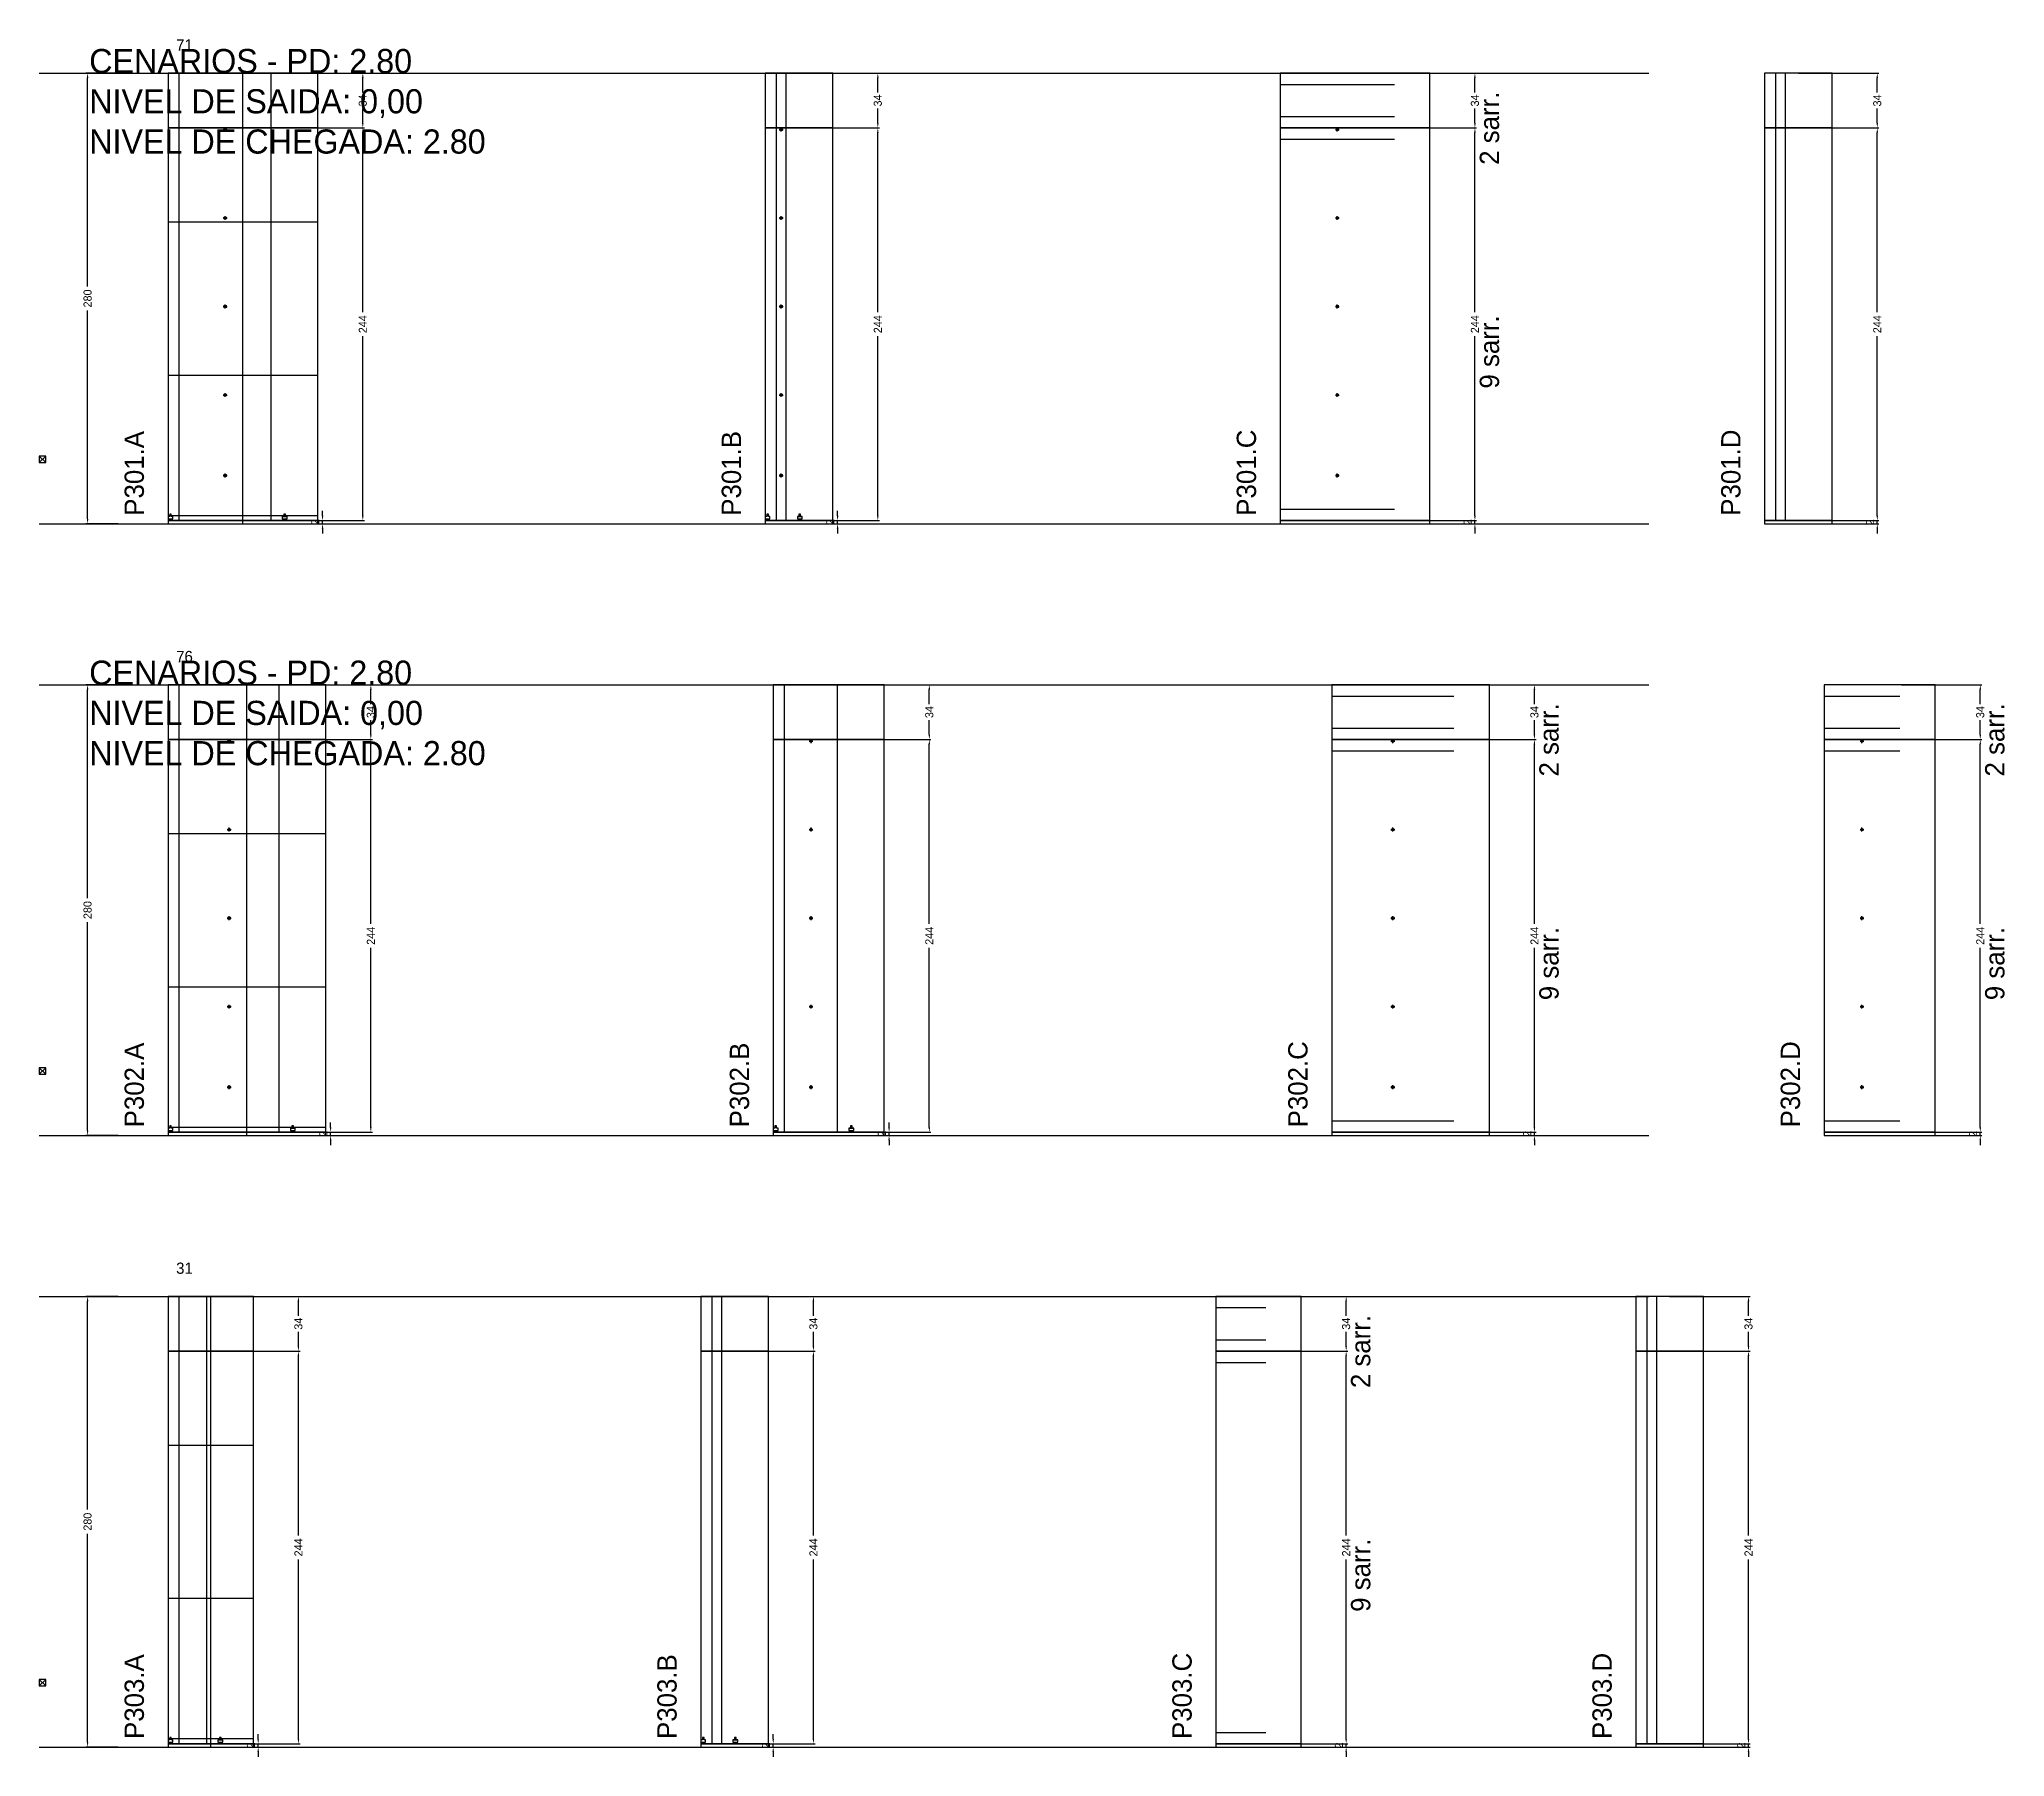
# Model space of a CAD drawing. Header units: centimetres. Extents: x -8500 to 4127, y -3806 to 295.
# Drawn here: x -7000 to -5779, y -3806 to -2739 of the extents above; entities that cross this region are included whole.
import ezdxf

# ---------------------------------------------------------------- set-up
doc = ezdxf.new("R2010")
doc.units = ezdxf.units.CM
doc.linetypes.add('DASHED', pattern=[2, -2])
for name, color, linetype in [('COTA', 241, 'Continuous'), ('COTAS FURACAO', 16, 'Continuous'), ('Madeira', 30, 'Continuous'), ('NOMENCLATURA', 7, 'Continuous'), ('Nível', 160, 'Continuous'), ('Painéis', 200, 'Continuous'), ('Perfil Metálico', 150, 'Continuous'), ('SARR_2.2x7', 40, 'Continuous'), ('SARRAFO DE PRESSAO', 200, 'Continuous'), ('texto', 7, 'Continuous')]:
    doc.layers.add(name, color=color, linetype=linetype)
doc.dimstyles.new('PAINEL-NOVA', dxfattribs={"dimtxt": 5, "dimasz": 3, "dimexe": 1, "dimexo": 1, "dimgap": 1, "dimtad": 1, "dimcen": 2.5, "dimazin": 3, "dimtfac": 1, "dimtmove": 0, "dimatfit": 3})

msp = doc.modelspace()

# ---------------------------------------------------------------- texts
at = {"layer": 'NOMENCLATURA'}
for s, p in [('CENARIOS - PD: 2.80', (-6969, -2760)), ('NIVEL DE SAIDA: 0,00', (-6969, -2785)), ('NIVEL DE CHEGADA: 2.80', (-6969, -2810)), ('CENARIOS - PD: 2.80', (-6969, -3140)), ('NIVEL DE SAIDA: 0,00', (-6969, -3165)), ('NIVEL DE CHEGADA: 2.80', (-6969, -3190))]:
    msp.add_text(s, height=15, dxfattribs=at).set_placement(p)
for s, p in [('2 sarr.', (-6093, -2817)), ('9 sarr.', (-6093, -2956)), ('P301.A', (-6935, -3035)), ('P301.B', (-6564, -3035)), ('P301.C', (-6244, -3035)), ('P301.D', (-5943, -3035)), ('2 sarr.', (-6056, -3197)), ('2 sarr.', (-5779, -3197)), ('9 sarr.', (-6056, -3336)), ('9 sarr.', (-5779, -3336)), ('P302.A', (-6935, -3415)), ('P302.B', (-6559, -3415)), ('P302.C', (-6212, -3415)), ('P302.D', (-5906, -3415)), ('2 sarr.', (-6173, -3577)), ('9 sarr.', (-6173, -3716)), ('P303.A', (-6935, -3795)), ('P303.B', (-6604, -3795)), ('P303.C', (-6284, -3795)), ('P303.D', (-6023, -3795))]:
    msp.add_text(s, height=12, rotation=90, dxfattribs=at).set_placement(p)
at = {"layer": 'texto'}
for s, p in [('71', (-6915, -2746)), ('76', (-6915, -3126)), ('31', (-6915, -3506))]:
    msp.add_text(s, height=7, dxfattribs=at).set_placement(p)

# ---------------------------------------------------------------- blocks, each defined once
blk = doc.blocks.new('_CLOSEDFILLED')
at = {"color": 0, "linetype": 'BYBLOCK'}
blk.add_solid([(-1, 0.16), (0, 0), (-1, -0.16)], dxfattribs=at)
blk = doc.blocks.new('*D235')
for p, q in [((-6951, -3520), (-6971, -3520)), ((-6970, -3652.5), (-6970, -3523)), ((-6970, -3797), (-6970, -3667.5)), ((-6951, -3800), (-6971, -3800))]:
    blk.add_line(p, q)
at = {"layer": 'Defpoints'}
for p in [(-6950, -3520), (-6970, -3800), (-6950, -3800)]:
    blk.add_point(p, dxfattribs=at)
at = {"layer": 'COTA', "xscale": 3, "yscale": 3}
for p, rotation in [((-6970, -3520), 90), ((-6970, -3800), 270)]:
    blk.add_blockref('_CLOSEDFILLED', p, dxfattribs=dict(at, rotation=rotation))
at = {"layer": 'COTA', "insert": (-6970, -3660), "char_height": 5, "attachment_point": 5, "rotation": 90}
blk.add_mtext('280', dxfattribs=at)
blk = doc.blocks.new('MULDURA')
at = {"layer": 'Paineis'}
for p, q in [((0, 0), (4, 4)), ((4, 0), (0, 4))]:
    blk.add_line(p, q, dxfattribs=at)
blk.add_lwpolyline([(0, 0), (4, 0), (4, 4), (0, 4)], close=True, dxfattribs=at)
blk = doc.blocks.new('*D237')
for p, q in [((-6888, -3554), (-6838, -3554)), ((-6839, -3668.5), (-6839, -3557)), ((-6839, -3795), (-6839, -3683.5)), ((-6888, -3798), (-6838, -3798))]:
    blk.add_line(p, q)
at = {"layer": 'Defpoints'}
for p in [(-6889, -3554), (-6889, -3798), (-6839, -3798)]:
    blk.add_point(p, dxfattribs=at)
at = {"layer": 'COTA', "xscale": 3, "yscale": 3}
for p, rotation in [((-6839, -3554), 90), ((-6839, -3798), 270)]:
    blk.add_blockref('_CLOSEDFILLED', p, dxfattribs=dict(at, rotation=rotation))
at = {"layer": 'COTA', "insert": (-6839, -3676), "char_height": 5, "attachment_point": 5, "rotation": 90}
blk.add_mtext('244', dxfattribs=at)
blk = doc.blocks.new('*D238')
for p, q in [((-6888, -3520), (-6838, -3520)), ((-6839, -3532), (-6839, -3523)), ((-6839, -3551), (-6839, -3542)), ((-6888, -3554), (-6838, -3554))]:
    blk.add_line(p, q)
at = {"layer": 'Defpoints'}
for p in [(-6889, -3520), (-6889, -3554), (-6839, -3554)]:
    blk.add_point(p, dxfattribs=at)
at = {"layer": 'COTA', "xscale": 3, "yscale": 3}
for p, rotation in [((-6839, -3520), 90), ((-6839, -3554), 270)]:
    blk.add_blockref('_CLOSEDFILLED', p, dxfattribs=dict(at, rotation=rotation))
at = {"layer": 'COTA', "insert": (-6839, -3537), "char_height": 5, "attachment_point": 5, "rotation": 90}
blk.add_mtext('34', dxfattribs=at)
blk = doc.blocks.new('SLIPTEE')
at = {"layer": 'Paineis'}
blk.add_lwpolyline([(0, 0), (3, 0), (3, 1.5), (2, 1.5), (2, 3), (1, 3), (1, 1.5), (0, 1.5)], close=True, dxfattribs=at)
blk = doc.blocks.new('SLIPTDD')
at = {"layer": 'Paineis'}
blk.add_line((0, 1.5), (3, 1.5), dxfattribs=at)
blk.add_lwpolyline([(0, 0), (3, 0), (3, 1.5), (2, 1.5), (2, 3), (1, 3), (1, 1.5), (0, 1.5)], close=True, dxfattribs=at)
blk = doc.blocks.new('*D240')
for p, q in [((-6568, -3554), (-6518, -3554)), ((-6519, -3668.5), (-6519, -3557)), ((-6519, -3795), (-6519, -3683.5)), ((-6568, -3798), (-6518, -3798))]:
    blk.add_line(p, q)
at = {"layer": 'Defpoints'}
for p in [(-6569, -3554), (-6569, -3798), (-6519, -3798)]:
    blk.add_point(p, dxfattribs=at)
at = {"layer": 'COTA', "xscale": 3, "yscale": 3}
for p, rotation in [((-6519, -3554), 90), ((-6519, -3798), 270)]:
    blk.add_blockref('_CLOSEDFILLED', p, dxfattribs=dict(at, rotation=rotation))
at = {"layer": 'COTA', "insert": (-6519, -3676), "char_height": 5, "attachment_point": 5, "rotation": 90}
blk.add_mtext('244', dxfattribs=at)
blk = doc.blocks.new('*D241')
for p, q in [((-6568, -3520), (-6518, -3520)), ((-6519, -3532), (-6519, -3523)), ((-6519, -3551), (-6519, -3542)), ((-6568, -3554), (-6518, -3554))]:
    blk.add_line(p, q)
at = {"layer": 'Defpoints'}
for p in [(-6569, -3520), (-6569, -3554), (-6519, -3554)]:
    blk.add_point(p, dxfattribs=at)
at = {"layer": 'COTA', "xscale": 3, "yscale": 3}
for p, rotation in [((-6519, -3520), 90), ((-6519, -3554), 270)]:
    blk.add_blockref('_CLOSEDFILLED', p, dxfattribs=dict(at, rotation=rotation))
at = {"layer": 'COTA', "insert": (-6519, -3537), "char_height": 5, "attachment_point": 5, "rotation": 90}
blk.add_mtext('34', dxfattribs=at)
blk = doc.blocks.new('*D243')
for p, q in [((-6237, -3554), (-6187, -3554)), ((-6188, -3668.5), (-6188, -3557)), ((-6188, -3795), (-6188, -3683.5)), ((-6237, -3798), (-6187, -3798))]:
    blk.add_line(p, q)
at = {"layer": 'Defpoints'}
for p in [(-6238, -3554), (-6238, -3798), (-6188, -3798)]:
    blk.add_point(p, dxfattribs=at)
at = {"layer": 'COTA', "xscale": 3, "yscale": 3}
for p, rotation in [((-6188, -3554), 90), ((-6188, -3798), 270)]:
    blk.add_blockref('_CLOSEDFILLED', p, dxfattribs=dict(at, rotation=rotation))
at = {"layer": 'COTA', "insert": (-6188, -3676), "char_height": 5, "attachment_point": 5, "rotation": 90}
blk.add_mtext('244', dxfattribs=at)
blk = doc.blocks.new('*D244')
for p, q in [((-6237, -3520), (-6187, -3520)), ((-6188, -3532), (-6188, -3523)), ((-6188, -3551), (-6188, -3542)), ((-6237, -3554), (-6187, -3554))]:
    blk.add_line(p, q)
at = {"layer": 'Defpoints'}
for p in [(-6238, -3520), (-6238, -3554), (-6188, -3554)]:
    blk.add_point(p, dxfattribs=at)
at = {"layer": 'COTA', "xscale": 3, "yscale": 3}
for p, rotation in [((-6188, -3520), 90), ((-6188, -3554), 270)]:
    blk.add_blockref('_CLOSEDFILLED', p, dxfattribs=dict(at, rotation=rotation))
at = {"layer": 'COTA', "insert": (-6188, -3537), "char_height": 5, "attachment_point": 5, "rotation": 90}
blk.add_mtext('34', dxfattribs=at)
blk = doc.blocks.new('*D246')
for p, q in [((-5987, -3554), (-5937, -3554)), ((-5938, -3668.5), (-5938, -3557)), ((-5938, -3795), (-5938, -3683.5)), ((-5987, -3798), (-5937, -3798))]:
    blk.add_line(p, q)
at = {"layer": 'Defpoints'}
for p in [(-5988, -3554), (-5988, -3798), (-5938, -3798)]:
    blk.add_point(p, dxfattribs=at)
at = {"layer": 'COTA', "xscale": 3, "yscale": 3}
for p, rotation in [((-5938, -3554), 90), ((-5938, -3798), 270)]:
    blk.add_blockref('_CLOSEDFILLED', p, dxfattribs=dict(at, rotation=rotation))
at = {"layer": 'COTA', "insert": (-5938, -3676), "char_height": 5, "attachment_point": 5, "rotation": 90}
blk.add_mtext('244', dxfattribs=at)
blk = doc.blocks.new('*D247')
for p, q in [((-5987, -3520), (-5937, -3520)), ((-5938, -3532), (-5938, -3523)), ((-5938, -3551), (-5938, -3542)), ((-5987, -3554), (-5937, -3554))]:
    blk.add_line(p, q)
at = {"layer": 'Defpoints'}
for p in [(-5988, -3520), (-5988, -3554), (-5938, -3554)]:
    blk.add_point(p, dxfattribs=at)
at = {"layer": 'COTA', "xscale": 3, "yscale": 3}
for p, rotation in [((-5938, -3520), 90), ((-5938, -3554), 270)]:
    blk.add_blockref('_CLOSEDFILLED', p, dxfattribs=dict(at, rotation=rotation))
at = {"layer": 'COTA', "insert": (-5938, -3537), "char_height": 5, "attachment_point": 5, "rotation": 90}
blk.add_mtext('34', dxfattribs=at)
blk = doc.blocks.new('*D209')
for p, q in [((-6951, -3140), (-6971, -3140)), ((-6970, -3272.5), (-6970, -3143)), ((-6970, -3417), (-6970, -3287.5)), ((-6951, -3420), (-6971, -3420))]:
    blk.add_line(p, q)
at = {"layer": 'Defpoints'}
for p in [(-6950, -3140), (-6970, -3420), (-6950, -3420)]:
    blk.add_point(p, dxfattribs=at)
at = {"layer": 'COTA', "xscale": 3, "yscale": 3}
for p, rotation in [((-6970, -3140), 90), ((-6970, -3420), 270)]:
    blk.add_blockref('_CLOSEDFILLED', p, dxfattribs=dict(at, rotation=rotation))
at = {"layer": 'COTA', "insert": (-6970, -3280), "char_height": 5, "attachment_point": 5, "rotation": 90}
blk.add_mtext('280', dxfattribs=at)
blk = doc.blocks.new('*D211')
for p, q in [((-6843, -3174), (-6793, -3174)), ((-6794, -3288.5), (-6794, -3177)), ((-6794, -3415), (-6794, -3303.5)), ((-6843, -3418), (-6793, -3418))]:
    blk.add_line(p, q)
at = {"layer": 'Defpoints'}
for p in [(-6844, -3174), (-6844, -3418), (-6794, -3418)]:
    blk.add_point(p, dxfattribs=at)
at = {"layer": 'COTA', "xscale": 3, "yscale": 3}
for p, rotation in [((-6794, -3174), 90), ((-6794, -3418), 270)]:
    blk.add_blockref('_CLOSEDFILLED', p, dxfattribs=dict(at, rotation=rotation))
at = {"layer": 'COTA', "insert": (-6794, -3296), "char_height": 5, "attachment_point": 5, "rotation": 90}
blk.add_mtext('244', dxfattribs=at)
blk = doc.blocks.new('*D212')
for p, q in [((-6843, -3140), (-6793, -3140)), ((-6794, -3152), (-6794, -3143)), ((-6794, -3171), (-6794, -3162)), ((-6843, -3174), (-6793, -3174))]:
    blk.add_line(p, q)
at = {"layer": 'Defpoints'}
for p in [(-6844, -3140), (-6844, -3174), (-6794, -3174)]:
    blk.add_point(p, dxfattribs=at)
at = {"layer": 'COTA', "xscale": 3, "yscale": 3}
for p, rotation in [((-6794, -3140), 90), ((-6794, -3174), 270)]:
    blk.add_blockref('_CLOSEDFILLED', p, dxfattribs=dict(at, rotation=rotation))
at = {"layer": 'COTA', "insert": (-6794, -3157), "char_height": 5, "attachment_point": 5, "rotation": 90}
blk.add_mtext('34', dxfattribs=at)
blk = doc.blocks.new('furacao')
at = {"layer": 'COTAS FURACAO'}
for p, q in [((-1.2, 0), (1.2, 0)), ((0, -1.2), (0, 1.2))]:
    blk.add_line(p, q, dxfattribs=at)
blk.add_circle((0, 0), 0.8, dxfattribs=at)
blk = doc.blocks.new('*D214')
for p, q in [((-6496, -3174), (-6446, -3174)), ((-6447, -3288.5), (-6447, -3177)), ((-6447, -3415), (-6447, -3303.5)), ((-6496, -3418), (-6446, -3418))]:
    blk.add_line(p, q)
at = {"layer": 'Defpoints'}
for p in [(-6497, -3174), (-6497, -3418), (-6447, -3418)]:
    blk.add_point(p, dxfattribs=at)
at = {"layer": 'COTA', "xscale": 3, "yscale": 3}
for p, rotation in [((-6447, -3174), 90), ((-6447, -3418), 270)]:
    blk.add_blockref('_CLOSEDFILLED', p, dxfattribs=dict(at, rotation=rotation))
at = {"layer": 'COTA', "insert": (-6447, -3296), "char_height": 5, "attachment_point": 5, "rotation": 90}
blk.add_mtext('244', dxfattribs=at)
blk = doc.blocks.new('*D215')
for p, q in [((-6496, -3140), (-6446, -3140)), ((-6447, -3152), (-6447, -3143)), ((-6447, -3171), (-6447, -3162)), ((-6496, -3174), (-6446, -3174))]:
    blk.add_line(p, q)
at = {"layer": 'Defpoints'}
for p in [(-6497, -3140), (-6497, -3174), (-6447, -3174)]:
    blk.add_point(p, dxfattribs=at)
at = {"layer": 'COTA', "xscale": 3, "yscale": 3}
for p, rotation in [((-6447, -3140), 90), ((-6447, -3174), 270)]:
    blk.add_blockref('_CLOSEDFILLED', p, dxfattribs=dict(at, rotation=rotation))
at = {"layer": 'COTA', "insert": (-6447, -3157), "char_height": 5, "attachment_point": 5, "rotation": 90}
blk.add_mtext('34', dxfattribs=at)
blk = doc.blocks.new('*D217')
for p, q in [((-6120, -3174), (-6070, -3174)), ((-6071, -3288.5), (-6071, -3177)), ((-6071, -3415), (-6071, -3303.5)), ((-6120, -3418), (-6070, -3418))]:
    blk.add_line(p, q)
at = {"layer": 'Defpoints'}
for p in [(-6121, -3174), (-6121, -3418), (-6071, -3418)]:
    blk.add_point(p, dxfattribs=at)
at = {"layer": 'COTA', "xscale": 3, "yscale": 3}
for p, rotation in [((-6071, -3174), 90), ((-6071, -3418), 270)]:
    blk.add_blockref('_CLOSEDFILLED', p, dxfattribs=dict(at, rotation=rotation))
at = {"layer": 'COTA', "insert": (-6071, -3296), "char_height": 5, "attachment_point": 5, "rotation": 90}
blk.add_mtext('244', dxfattribs=at)
blk = doc.blocks.new('*D218')
for p, q in [((-6120, -3140), (-6070, -3140)), ((-6071, -3152), (-6071, -3143)), ((-6071, -3171), (-6071, -3162)), ((-6120, -3174), (-6070, -3174))]:
    blk.add_line(p, q)
at = {"layer": 'Defpoints'}
for p in [(-6121, -3140), (-6121, -3174), (-6071, -3174)]:
    blk.add_point(p, dxfattribs=at)
at = {"layer": 'COTA', "xscale": 3, "yscale": 3}
for p, rotation in [((-6071, -3140), 90), ((-6071, -3174), 270)]:
    blk.add_blockref('_CLOSEDFILLED', p, dxfattribs=dict(at, rotation=rotation))
at = {"layer": 'COTA', "insert": (-6071, -3157), "char_height": 5, "attachment_point": 5, "rotation": 90}
blk.add_mtext('34', dxfattribs=at)
blk = doc.blocks.new('*D220')
for p, q in [((-5843, -3174), (-5793, -3174)), ((-5794, -3288.5), (-5794, -3177)), ((-5794, -3415), (-5794, -3303.5)), ((-5843, -3418), (-5793, -3418))]:
    blk.add_line(p, q)
at = {"layer": 'Defpoints'}
for p in [(-5844, -3174), (-5844, -3418), (-5794, -3418)]:
    blk.add_point(p, dxfattribs=at)
at = {"layer": 'COTA', "xscale": 3, "yscale": 3}
for p, rotation in [((-5794, -3174), 90), ((-5794, -3418), 270)]:
    blk.add_blockref('_CLOSEDFILLED', p, dxfattribs=dict(at, rotation=rotation))
at = {"layer": 'COTA', "insert": (-5794, -3296), "char_height": 5, "attachment_point": 5, "rotation": 90}
blk.add_mtext('244', dxfattribs=at)
blk = doc.blocks.new('*D221')
for p, q in [((-5843, -3140), (-5793, -3140)), ((-5794, -3152), (-5794, -3143)), ((-5794, -3171), (-5794, -3162)), ((-5843, -3174), (-5793, -3174))]:
    blk.add_line(p, q)
at = {"layer": 'Defpoints'}
for p in [(-5844, -3140), (-5844, -3174), (-5794, -3174)]:
    blk.add_point(p, dxfattribs=at)
at = {"layer": 'COTA', "xscale": 3, "yscale": 3}
for p, rotation in [((-5794, -3140), 90), ((-5794, -3174), 270)]:
    blk.add_blockref('_CLOSEDFILLED', p, dxfattribs=dict(at, rotation=rotation))
at = {"layer": 'COTA', "insert": (-5794, -3157), "char_height": 5, "attachment_point": 5, "rotation": 90}
blk.add_mtext('34', dxfattribs=at)
blk = doc.blocks.new('*D183')
for p, q in [((-6951, -2760), (-6971, -2760)), ((-6970, -2892.5), (-6970, -2763)), ((-6970, -3037), (-6970, -2907.5)), ((-6951, -3040), (-6971, -3040))]:
    blk.add_line(p, q)
at = {"layer": 'Defpoints'}
for p in [(-6950, -2760), (-6970, -3040), (-6950, -3040)]:
    blk.add_point(p, dxfattribs=at)
at = {"layer": 'COTA', "xscale": 3, "yscale": 3}
for p, rotation in [((-6970, -2760), 90), ((-6970, -3040), 270)]:
    blk.add_blockref('_CLOSEDFILLED', p, dxfattribs=dict(at, rotation=rotation))
at = {"layer": 'COTA', "insert": (-6970, -2900), "char_height": 5, "attachment_point": 5, "rotation": 90}
blk.add_mtext('280', dxfattribs=at)
blk = doc.blocks.new('*D185')
for p, q in [((-6848, -2794), (-6798, -2794)), ((-6799, -2908.5), (-6799, -2797)), ((-6799, -3035), (-6799, -2923.5)), ((-6848, -3038), (-6798, -3038))]:
    blk.add_line(p, q)
at = {"layer": 'Defpoints'}
for p in [(-6849, -2794), (-6849, -3038), (-6799, -3038)]:
    blk.add_point(p, dxfattribs=at)
at = {"layer": 'COTA', "xscale": 3, "yscale": 3}
for p, rotation in [((-6799, -2794), 90), ((-6799, -3038), 270)]:
    blk.add_blockref('_CLOSEDFILLED', p, dxfattribs=dict(at, rotation=rotation))
at = {"layer": 'COTA', "insert": (-6799, -2916), "char_height": 5, "attachment_point": 5, "rotation": 90}
blk.add_mtext('244', dxfattribs=at)
blk = doc.blocks.new('*D186')
for p, q in [((-6848, -2760), (-6798, -2760)), ((-6799, -2772), (-6799, -2763)), ((-6799, -2791), (-6799, -2782)), ((-6848, -2794), (-6798, -2794))]:
    blk.add_line(p, q)
at = {"layer": 'Defpoints'}
for p in [(-6849, -2760), (-6849, -2794), (-6799, -2794)]:
    blk.add_point(p, dxfattribs=at)
at = {"layer": 'COTA', "xscale": 3, "yscale": 3}
for p, rotation in [((-6799, -2760), 90), ((-6799, -2794), 270)]:
    blk.add_blockref('_CLOSEDFILLED', p, dxfattribs=dict(at, rotation=rotation))
at = {"layer": 'COTA', "insert": (-6799, -2777), "char_height": 5, "attachment_point": 5, "rotation": 90}
blk.add_mtext('34', dxfattribs=at)
blk = doc.blocks.new('*D188')
for p, q in [((-6528, -2794), (-6478, -2794)), ((-6479, -2908.5), (-6479, -2797)), ((-6479, -3035), (-6479, -2923.5)), ((-6528, -3038), (-6478, -3038))]:
    blk.add_line(p, q)
at = {"layer": 'Defpoints'}
for p in [(-6529, -2794), (-6529, -3038), (-6479, -3038)]:
    blk.add_point(p, dxfattribs=at)
at = {"layer": 'COTA', "xscale": 3, "yscale": 3}
for p, rotation in [((-6479, -2794), 90), ((-6479, -3038), 270)]:
    blk.add_blockref('_CLOSEDFILLED', p, dxfattribs=dict(at, rotation=rotation))
at = {"layer": 'COTA', "insert": (-6479, -2916), "char_height": 5, "attachment_point": 5, "rotation": 90}
blk.add_mtext('244', dxfattribs=at)
blk = doc.blocks.new('*D189')
for p, q in [((-6528, -2760), (-6478, -2760)), ((-6479, -2772), (-6479, -2763)), ((-6479, -2791), (-6479, -2782)), ((-6528, -2794), (-6478, -2794))]:
    blk.add_line(p, q)
at = {"layer": 'Defpoints'}
for p in [(-6529, -2760), (-6529, -2794), (-6479, -2794)]:
    blk.add_point(p, dxfattribs=at)
at = {"layer": 'COTA', "xscale": 3, "yscale": 3}
for p, rotation in [((-6479, -2760), 90), ((-6479, -2794), 270)]:
    blk.add_blockref('_CLOSEDFILLED', p, dxfattribs=dict(at, rotation=rotation))
at = {"layer": 'COTA', "insert": (-6479, -2777), "char_height": 5, "attachment_point": 5, "rotation": 90}
blk.add_mtext('34', dxfattribs=at)
blk = doc.blocks.new('*D191')
for p, q in [((-6157, -2794), (-6107, -2794)), ((-6108, -2908.5), (-6108, -2797)), ((-6108, -3035), (-6108, -2923.5)), ((-6157, -3038), (-6107, -3038))]:
    blk.add_line(p, q)
at = {"layer": 'Defpoints'}
for p in [(-6158, -2794), (-6158, -3038), (-6108, -3038)]:
    blk.add_point(p, dxfattribs=at)
at = {"layer": 'COTA', "xscale": 3, "yscale": 3}
for p, rotation in [((-6108, -2794), 90), ((-6108, -3038), 270)]:
    blk.add_blockref('_CLOSEDFILLED', p, dxfattribs=dict(at, rotation=rotation))
at = {"layer": 'COTA', "insert": (-6108, -2916), "char_height": 5, "attachment_point": 5, "rotation": 90}
blk.add_mtext('244', dxfattribs=at)
blk = doc.blocks.new('*D192')
for p, q in [((-6157, -2760), (-6107, -2760)), ((-6108, -2772), (-6108, -2763)), ((-6108, -2791), (-6108, -2782)), ((-6157, -2794), (-6107, -2794))]:
    blk.add_line(p, q)
at = {"layer": 'Defpoints'}
for p in [(-6158, -2760), (-6158, -2794), (-6108, -2794)]:
    blk.add_point(p, dxfattribs=at)
at = {"layer": 'COTA', "xscale": 3, "yscale": 3}
for p, rotation in [((-6108, -2760), 90), ((-6108, -2794), 270)]:
    blk.add_blockref('_CLOSEDFILLED', p, dxfattribs=dict(at, rotation=rotation))
at = {"layer": 'COTA', "insert": (-6108, -2777), "char_height": 5, "attachment_point": 5, "rotation": 90}
blk.add_mtext('34', dxfattribs=at)
blk = doc.blocks.new('*D194')
for p, q in [((-5907, -2794), (-5857, -2794)), ((-5858, -2908.5), (-5858, -2797)), ((-5858, -3035), (-5858, -2923.5)), ((-5907, -3038), (-5857, -3038))]:
    blk.add_line(p, q)
at = {"layer": 'Defpoints'}
for p in [(-5908, -2794), (-5908, -3038), (-5858, -3038)]:
    blk.add_point(p, dxfattribs=at)
at = {"layer": 'COTA', "xscale": 3, "yscale": 3}
for p, rotation in [((-5858, -2794), 90), ((-5858, -3038), 270)]:
    blk.add_blockref('_CLOSEDFILLED', p, dxfattribs=dict(at, rotation=rotation))
at = {"layer": 'COTA', "insert": (-5858, -2916), "char_height": 5, "attachment_point": 5, "rotation": 90}
blk.add_mtext('244', dxfattribs=at)
blk = doc.blocks.new('*D195')
for p, q in [((-5907, -2760), (-5857, -2760)), ((-5858, -2772), (-5858, -2763)), ((-5858, -2791), (-5858, -2782)), ((-5907, -2794), (-5857, -2794))]:
    blk.add_line(p, q)
at = {"layer": 'Defpoints'}
for p in [(-5908, -2760), (-5908, -2794), (-5858, -2794)]:
    blk.add_point(p, dxfattribs=at)
at = {"layer": 'COTA', "xscale": 3, "yscale": 3}
for p, rotation in [((-5858, -2760), 90), ((-5858, -2794), 270)]:
    blk.add_blockref('_CLOSEDFILLED', p, dxfattribs=dict(at, rotation=rotation))
at = {"layer": 'COTA', "insert": (-5858, -2777), "char_height": 5, "attachment_point": 5, "rotation": 90}
blk.add_mtext('34', dxfattribs=at)

# ---------------------------------------------------------------- dimensions: what is measured, and where the dimension line sits
at = {"layer": 'COTA'}
for base, p1, p2, picture, middle in [((-6970, -3040), (-6950, -3040), (-6950, -2760), '*D183', (-6970, -2900)), ((-6799, -2794), (-6849, -2794), (-6849, -2760), '*D186', (-6799, -2777)), ((-6479, -2794), (-6529, -2794), (-6529, -2760), '*D189', (-6479, -2777)), ((-6108, -2794), (-6158, -2794), (-6158, -2760), '*D192', (-6108, -2777)), ((-5858, -2794), (-5908, -2794), (-5908, -2760), '*D195', (-5858, -2777)), ((-6799, -3038), (-6849, -3038), (-6849, -2794), '*D185', (-6799, -2916)), ((-6479, -3038), (-6529, -3038), (-6529, -2794), '*D188', (-6479, -2916)), ((-6108, -3038), (-6158, -3038), (-6158, -2794), '*D191', (-6108, -2916)), ((-5858, -3038), (-5908, -3038), (-5908, -2794), '*D194', (-5858, -2916)), ((-6970, -3420), (-6950, -3420), (-6950, -3140), '*D209', (-6970, -3280)), ((-6794, -3174), (-6844, -3174), (-6844, -3140), '*D212', (-6794, -3157)), ((-6447, -3174), (-6497, -3174), (-6497, -3140), '*D215', (-6447, -3157)), ((-6071, -3174), (-6121, -3174), (-6121, -3140), '*D218', (-6071, -3157)), ((-5794, -3174), (-5844, -3174), (-5844, -3140), '*D221', (-5794, -3157)), ((-6794, -3418), (-6844, -3418), (-6844, -3174), '*D211', (-6794, -3296)), ((-6447, -3418), (-6497, -3418), (-6497, -3174), '*D214', (-6447, -3296)), ((-6071, -3418), (-6121, -3418), (-6121, -3174), '*D217', (-6071, -3296)), ((-5794, -3418), (-5844, -3418), (-5844, -3174), '*D220', (-5794, -3296)), ((-6970, -3800), (-6950, -3800), (-6950, -3520), '*D235', (-6970, -3660)), ((-6839, -3554), (-6889, -3554), (-6889, -3520), '*D238', (-6839, -3537)), ((-6519, -3554), (-6569, -3554), (-6569, -3520), '*D241', (-6519, -3537)), ((-6188, -3554), (-6238, -3554), (-6238, -3520), '*D244', (-6188, -3537)), ((-5938, -3554), (-5988, -3554), (-5988, -3520), '*D247', (-5938, -3537)), ((-6839, -3798), (-6889, -3798), (-6889, -3554), '*D237', (-6839, -3676)), ((-6519, -3798), (-6569, -3798), (-6569, -3554), '*D240', (-6519, -3676)), ((-6188, -3798), (-6238, -3798), (-6238, -3554), '*D243', (-6188, -3676)), ((-5938, -3798), (-5988, -3798), (-5988, -3554), '*D246', (-5938, -3676))]:
    dim = msp.add_linear_dim(base=base, p1=p1, p2=p2, angle=90, dimstyle='PAINEL-NOVA', dxfattribs=at)
    dim.commit()
    dim.dimension.update_dxf_attribs({"geometry": picture, "text_midpoint": middle})
for base, p1, p2 in [((-6824, -3040), (-6849, -3040), (-6849, -3038)), ((-6504, -3040), (-6529, -3040), (-6529, -3038)), ((-6108, -3040), (-6158, -3040), (-6158, -3038)), ((-5858, -3040), (-5908, -3040), (-5908, -3038)), ((-6819, -3420), (-6844, -3420), (-6844, -3418)), ((-6472, -3420), (-6497, -3420), (-6497, -3418)), ((-6071, -3420), (-6121, -3420), (-6121, -3418)), ((-5794, -3420), (-5844, -3420), (-5844, -3418)), ((-6864, -3800), (-6889, -3800), (-6889, -3798)), ((-6544, -3800), (-6569, -3800), (-6569, -3798)), ((-6188, -3800), (-6238, -3800), (-6238, -3798)), ((-5938, -3800), (-5988, -3800), (-5988, -3798))]:
    msp.add_linear_dim(base=base, p1=p1, p2=p2, angle=90, dimstyle='PAINEL-NOVA', dxfattribs=at).render()

# ---------------------------------------------------------------- linework, layer by layer
at = {"layer": 'Madeira'}
for points in [[(-6920, -2852.4), (-6827, -2852.4)], [(-6920, -2947.6), (-6827, -2947.6)], [(-6920, -3232.4), (-6822, -3232.4)], [(-6920, -3327.6), (-6822, -3327.6)], [(-6920, -3612.4), (-6867, -3612.4)], [(-6920, -3707.6), (-6867, -3707.6)]]:
    msp.add_lwpolyline(points, dxfattribs=at)
at = {"layer": 'Nível', "linetype": 'DASHED'}
for points in [[(-7000, -2760), (-6000, -2760)], [(-7000, -3040), (-6000, -3040)], [(-7000, -3140), (-6000, -3140)], [(-7000, -3420), (-6000, -3420)], [(-7000, -3520), (-6000, -3520)], [(-7000, -3800), (-6000, -3800)]]:
    msp.add_lwpolyline(points, dxfattribs=at)
at = {"layer": 'Painéis'}
for points in [[(-6920, -2794), (-6827, -2794), (-6827, -2760), (-6920, -2760)], [(-6920, -3040), (-6827, -3040), (-6827, -2760), (-6920, -2760)], [(-6549, -2794), (-6507, -2794), (-6507, -2760), (-6549, -2760)], [(-6229, -2794), (-6136, -2794), (-6136, -2760), (-6229, -2760)], [(-5928, -2794), (-5886, -2794), (-5886, -2760), (-5928, -2760)], [(-6920, -3038), (-6827, -3038), (-6827, -2794), (-6920, -2794)], [(-6549, -3038), (-6507, -3038), (-6507, -2794), (-6549, -2794)], [(-6229, -3038), (-6136, -3038), (-6136, -2794), (-6229, -2794)], [(-5928, -3038), (-5886, -3038), (-5886, -2794), (-5928, -2794)], [(-6920, -3040), (-6827, -3040), (-6827, -3038), (-6920, -3038)], [(-6549, -3040), (-6507, -3040), (-6507, -3038), (-6549, -3038)], [(-6229, -3040), (-6136, -3040), (-6136, -3038), (-6229, -3038)], [(-5928, -3040), (-5886, -3040), (-5886, -3038), (-5928, -3038)], [(-6920, -3174), (-6822, -3174), (-6822, -3140), (-6920, -3140)], [(-6920, -3420), (-6822, -3420), (-6822, -3140), (-6920, -3140)], [(-6544, -3174), (-6475, -3174), (-6475, -3140), (-6544, -3140)], [(-6197, -3174), (-6099, -3174), (-6099, -3140), (-6197, -3140)], [(-5891, -3174), (-5822, -3174), (-5822, -3140), (-5891, -3140)], [(-6920, -3418), (-6822, -3418), (-6822, -3174), (-6920, -3174)], [(-6544, -3418), (-6475, -3418), (-6475, -3174), (-6544, -3174)], [(-6197, -3418), (-6099, -3418), (-6099, -3174), (-6197, -3174)], [(-5891, -3418), (-5822, -3418), (-5822, -3174), (-5891, -3174)], [(-6920, -3420), (-6822, -3420), (-6822, -3418), (-6920, -3418)], [(-6544, -3420), (-6475, -3420), (-6475, -3418), (-6544, -3418)], [(-6197, -3420), (-6099, -3420), (-6099, -3418), (-6197, -3418)], [(-5891, -3420), (-5822, -3420), (-5822, -3418), (-5891, -3418)], [(-6920, -3554), (-6867, -3554), (-6867, -3520), (-6920, -3520)], [(-6920, -3800), (-6867, -3800), (-6867, -3520), (-6920, -3520)], [(-6589, -3554), (-6547, -3554), (-6547, -3520), (-6589, -3520)], [(-6269, -3554), (-6216, -3554), (-6216, -3520), (-6269, -3520)], [(-6008, -3554), (-5966, -3554), (-5966, -3520), (-6008, -3520)], [(-6920, -3798), (-6867, -3798), (-6867, -3554), (-6920, -3554)], [(-6589, -3798), (-6547, -3798), (-6547, -3554), (-6589, -3554)], [(-6269, -3798), (-6216, -3798), (-6216, -3554), (-6269, -3554)], [(-6008, -3798), (-5966, -3798), (-5966, -3554), (-6008, -3554)], [(-6920, -3800), (-6867, -3800), (-6867, -3798), (-6920, -3798)], [(-6589, -3800), (-6547, -3800), (-6547, -3798), (-6589, -3798)], [(-6269, -3800), (-6216, -3800), (-6216, -3798), (-6269, -3798)], [(-6008, -3800), (-5966, -3800), (-5966, -3798), (-6008, -3798)]]:
    msp.add_lwpolyline(points, close=True, dxfattribs=at)
at = {"layer": 'Perfil Metálico'}
for p, q in [((-6873.5, -3040), (-6873.5, -2760)), ((-6871, -3420), (-6871, -3140)), ((-6893.5, -3800), (-6893.5, -3520))]:
    msp.add_line(p, q, dxfattribs=at)
at = {"layer": 'SARR_2.2x7'}
for points in [[(-6913, -2794), (-6913, -2760)], [(-6856, -2794), (-6856, -2760)], [(-6542, -2794), (-6542, -2760)], [(-6536, -2794), (-6536, -2760)], [(-6229, -2767), (-6158, -2767)], [(-5921, -2794), (-5921, -2760)], [(-5915, -2794), (-5915, -2760)], [(-6229, -2787), (-6158, -2787)], [(-6229, -2801), (-6158, -2801)], [(-6229, -3031), (-6158, -3031)], [(-6913, -3174), (-6913, -3140)], [(-6851, -3174), (-6851, -3140)], [(-6537, -3174), (-6537, -3140)], [(-6504, -3174), (-6504, -3140)], [(-6197, -3147), (-6121, -3147)], [(-5891, -3147), (-5844, -3147)], [(-6197, -3167), (-6121, -3167)], [(-5891, -3167), (-5844, -3167)], [(-6197, -3181), (-6121, -3181)], [(-5891, -3181), (-5844, -3181)], [(-6197, -3411), (-6121, -3411)], [(-5891, -3411), (-5844, -3411)], [(-6913, -3554), (-6913, -3520)], [(-6896, -3554), (-6896, -3520)], [(-6582, -3554), (-6582, -3520)], [(-6576, -3554), (-6576, -3520)], [(-6269, -3527), (-6238, -3527)], [(-6001, -3554), (-6001, -3520)], [(-5995, -3554), (-5995, -3520)], [(-6269, -3547), (-6238, -3547)], [(-6269, -3561), (-6238, -3561)], [(-6269, -3791), (-6238, -3791)]]:
    msp.add_lwpolyline(points, dxfattribs=at)
at = {"layer": 'SARR_2.2x7', "linetype": 'DASHED'}
for points in [[(-6913, -3038), (-6913, -2794)], [(-6856, -3038), (-6856, -2794)], [(-6542, -3038), (-6542, -2794)], [(-6536, -3038), (-6536, -2794)], [(-5921, -3038), (-5921, -2794)], [(-5915, -3038), (-5915, -2794)], [(-6913, -3418), (-6913, -3174)], [(-6851, -3418), (-6851, -3174)], [(-6537, -3418), (-6537, -3174)], [(-6504, -3418), (-6504, -3174)], [(-6913, -3798), (-6913, -3554)], [(-6896, -3798), (-6896, -3554)], [(-6582, -3798), (-6582, -3554)], [(-6576, -3798), (-6576, -3554)], [(-6001, -3798), (-6001, -3554)], [(-5995, -3798), (-5995, -3554)]]:
    msp.add_lwpolyline(points, dxfattribs=at)
at = {"layer": 'SARRAFO DE PRESSAO'}
for points in [[(-6920, -3040), (-6827, -3040), (-6827, -3035), (-6920, -3035)], [(-6920, -3420), (-6822, -3420), (-6822, -3415), (-6920, -3415)], [(-6920, -3800), (-6867, -3800), (-6867, -3795), (-6920, -3795)]]:
    msp.add_lwpolyline(points, close=True, dxfattribs=at)

# ---------------------------------------------------------------- block references
at = {"layer": 'COTA'}
for name, p in [('furacao', (-6884.5, -2795)), ('furacao', (-6539, -2795)), ('furacao', (-6193.5, -2795)), ('furacao', (-6884.5, -2850)), ('furacao', (-6539, -2850)), ('furacao', (-6193.5, -2850)), ('furacao', (-6884.5, -2905)), ('furacao', (-6539, -2905)), ('furacao', (-6193.5, -2905)), ('furacao', (-6884.5, -2960)), ('furacao', (-6539, -2960)), ('furacao', (-6193.5, -2960)), ('MULDURA', (-7000, -3002)), ('furacao', (-6884.5, -3010)), ('furacao', (-6539, -3010)), ('furacao', (-6193.5, -3010)), ('SLIPTEE', (-6920, -3037)), ('SLIPTDD', (-6849, -3037)), ('SLIPTEE', (-6549, -3037)), ('SLIPTDD', (-6529, -3037)), ('furacao', (-6882, -3175)), ('furacao', (-6520.5, -3175)), ('furacao', (-6159, -3175)), ('furacao', (-5867.5, -3175)), ('furacao', (-6882, -3230)), ('furacao', (-6520.5, -3230)), ('furacao', (-6159, -3230)), ('furacao', (-5867.5, -3230)), ('furacao', (-6882, -3285)), ('furacao', (-6520.5, -3285)), ('furacao', (-6159, -3285)), ('furacao', (-5867.5, -3285)), ('furacao', (-6882, -3340)), ('furacao', (-6520.5, -3340)), ('furacao', (-6159, -3340)), ('furacao', (-5867.5, -3340)), ('MULDURA', (-7000, -3382)), ('furacao', (-6882, -3390)), ('furacao', (-6520.5, -3390)), ('furacao', (-6159, -3390)), ('furacao', (-5867.5, -3390)), ('SLIPTEE', (-6920, -3417)), ('SLIPTDD', (-6844, -3417)), ('SLIPTEE', (-6544, -3417)), ('SLIPTDD', (-6497, -3417)), ('MULDURA', (-7000, -3762)), ('SLIPTEE', (-6920, -3797)), ('SLIPTDD', (-6889, -3797)), ('SLIPTEE', (-6589, -3797)), ('SLIPTDD', (-6569, -3797))]:
    msp.add_blockref(name, p, dxfattribs=at)

msp.set_redraw_order([(e.dxf.handle, doc.entitydb.next_handle()) for e in msp.query("TEXT MTEXT ATTDEF DIMENSION ARC_DIMENSION")])  # texts and dimensions are drawn at this point

doc.saveas('drawing.dxf')
